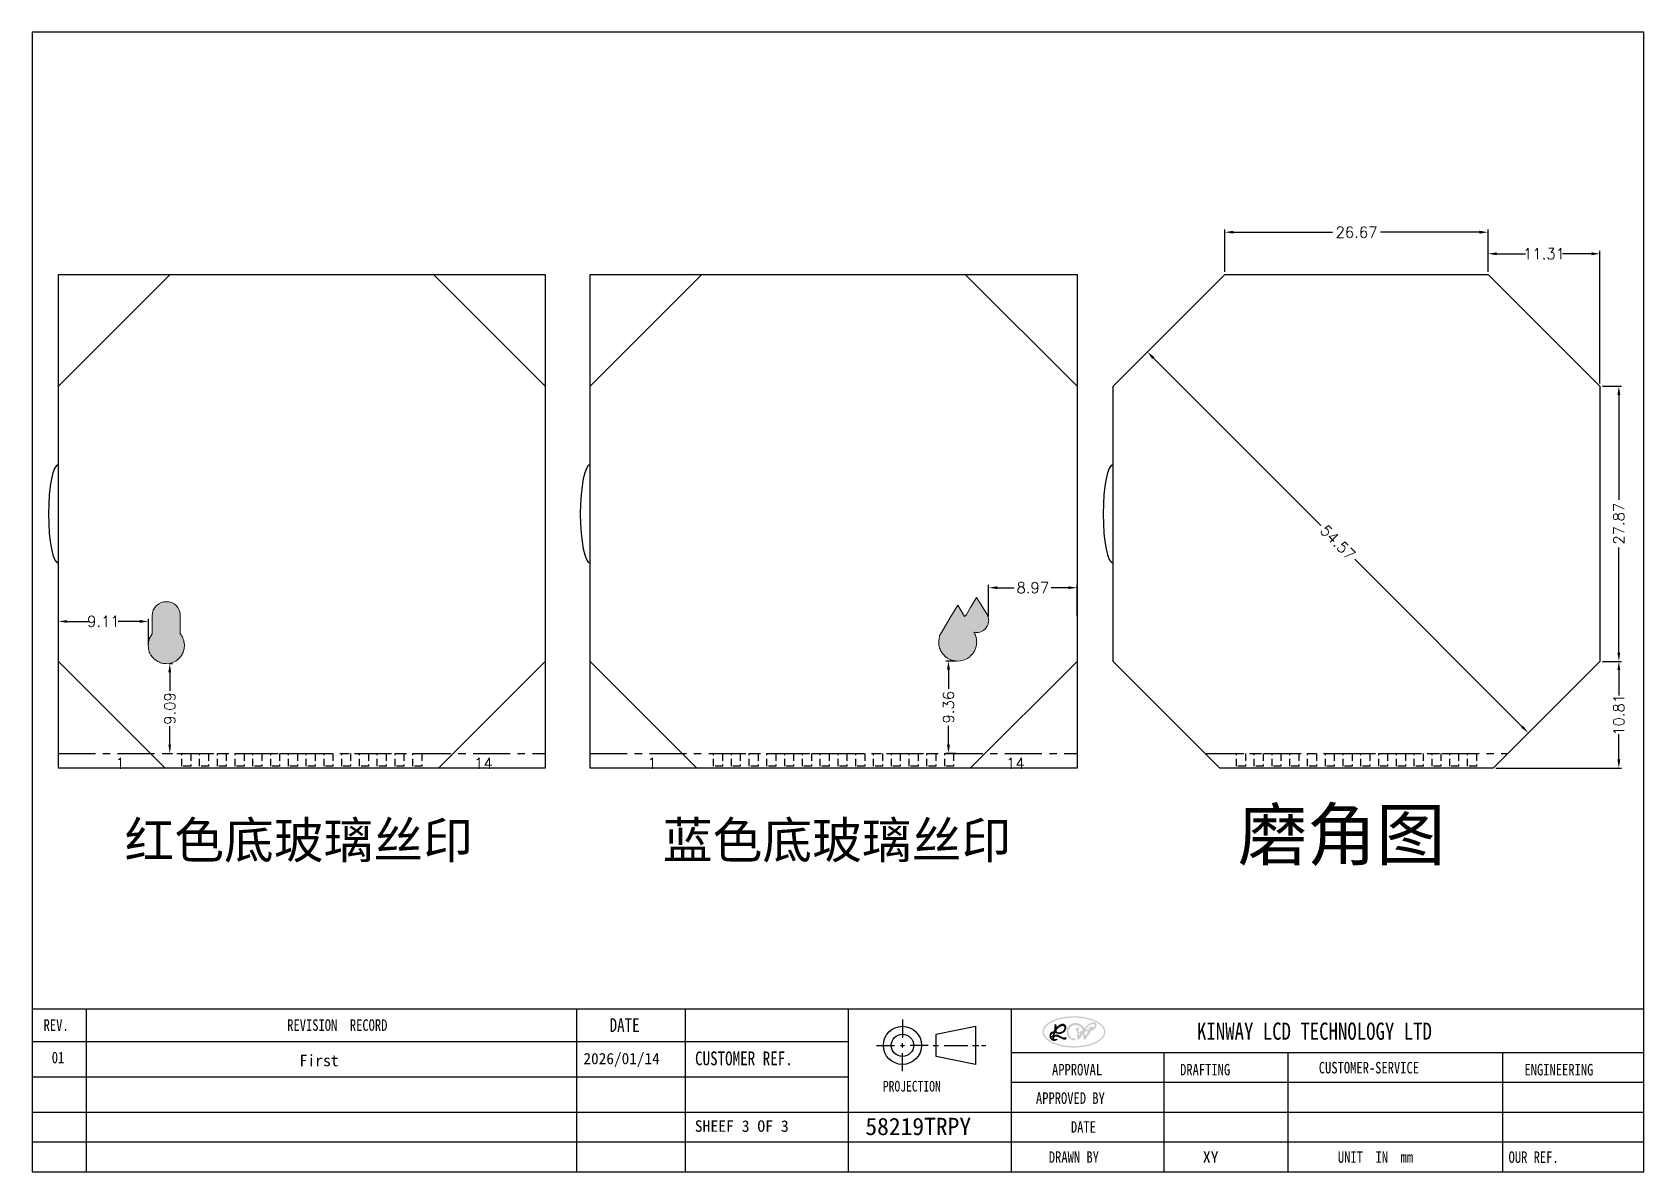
# Model space of a CAD drawing. Header units: millimetres. Extents: x -2138 to 1406, y 307 to 1926.
# Drawn here: x 1242.8 to 1406, y 306.7 to 422.1 of the extents above; entities that cross this region are included whole.
import ezdxf
from ezdxf.enums import TextEntityAlignment as Align

# ---------------------------------------------------------------- set-up
doc = ezdxf.new("R2010")
doc.units = ezdxf.units.MM
doc.header["$LTSCALE"] = 3
doc.linetypes.add('CENTER', pattern=[2, 1.25, -0.25, 0.25, -0.25])
doc.linetypes.add('HIDDEN', pattern=[0.375, 0.25, -0.125])
for name, color, linetype in [('BJ', 32, 'Continuous'), ('dim', 3, 'Continuous'), ('SY1', 116, 'Continuous')]:
    doc.layers.add(name, color=color, linetype=linetype)
doc.styles.add('romans', font='romans.shx')
doc.styles.add('ROMANT', font='SimSun.ttf', dxfattribs={"height": 5})
doc.styles.get("Standard").update_dxf_attribs({"font": 'txt.shx'})
doc.styles.add('样式 2', font='simkai_0.ttf')
doc.dimstyles.new('LCDDIM', dxfattribs={"dimtxt": 1.1, "dimasz": 0.88, "dimexe": 0.275, "dimexo": 0.275, "dimgap": 0.22, "dimtad": 0, "dimzin": 0, "dimdsep": 46, "dimtxsty": 'Standard', "dimcen": 2.5, "dimadec": 0, "dimazin": 0, "dimtfac": 1, "dimtofl": 0, "dimtmove": 0, "dimatfit": 0, "dimfxl": 0, "dimarcsym": 0})

msp = doc.modelspace()

# ---------------------------------------------------------------- texts
at = {"style": 'romans'}
for s, p in [('1', (1251.726, 348.037)), ('14', (1288.526, 348.037)), ('1', (1305.582, 348.037)), ('14', (1342.382, 348.037))]:
    msp.add_text(s, height=1.1, dxfattribs=at).set_placement(p, align=Align.MIDDLE)
at = {"style": 'ROMANT', "width": 0.8}
for s, height, p in [('REV.', 1.1656, (1243.983, 320.938)), ('REVISION  RECORD', 1.16563, (1268.648, 320.938)), ('DATE', 1.3988, (1301.296, 320.822)), ('KINWAY LCD TECHNOLOGY LTD', 1.74845, (1360.778, 320.03)), ('01', 1.1656, (1244.805, 317.657)), ('CUSTOMER REF.', 1.39876, (1309.949, 317.448)), ('APPROVAL', 1.1656, (1346.096, 316.43)), ('DRAFTING', 1.1656, (1359.063, 316.425)), ('CUSTOMER-SERVICE', 1.16563, (1373.112, 316.627)), ('ENGINEERING', 1.16563, (1393.936, 316.425)), ('PROJECTION', 1.077, (1328.971, 314.79)), ('APPROVED BY', 1.16563, (1344.468, 313.543)), ('DATE', 1.1656, (1348.01, 310.619)), ('DRAWN BY', 1.1656, (1345.774, 307.573)), ('UNIT  IN  mm', 1.16563, (1375.047, 307.573)), ('OUR REF.', 1.1656, (1392.329, 307.566))]:
    msp.add_text(s, height=height, dxfattribs=at).set_placement(p)
at = {"style": 'ROMANT'}
for s, height, p in [('First', 1.1656, (1269.903, 317.35)), ('SHEEF 3 OF 3', 1.16563, (1309.917, 310.713))]:
    msp.add_text(s, height=height, dxfattribs=at).set_placement(p)
at = {"layer": 'BJ', "color": 1}
for s, height, style, p in [('磨角图', 5.1316, '样式 2', (1364.926, 338.246)), ('红色底玻璃丝印', 3.6947, '样式 2', (1252.177, 338.4)), ('蓝色底玻璃丝印', 3.6947, '样式 2', (1306.687, 338.4)), ('2026/01/14', 1.1365, 'ROMANT', (1298.645, 317.562)), ('58219TRPY', 1.7485, 'ROMANT', (1327.198, 310.384)), ('XY', 1.1656, 'ROMANT', (1361.37, 307.583))]:
    msp.add_text(s, height=height, dxfattribs=dict(at, style=style)).set_placement(p)

# ---------------------------------------------------------------- blocks, each defined once
blk = doc.blocks.new('*D84')
at = {"layer": 'Defpoints', "color": 0}
for p in [(1390.26, 401.81), (1363.59, 397.54), (1390.26, 397.54)]:
    blk.add_point(p, dxfattribs=at)
at = {"layer": 'dim', "color": 0, "lineweight": -2}
for p, q in [((1363.59, 397.81), (1363.59, 402.09)), ((1364.47, 401.81), (1374.51, 401.81)), ((1389.38, 401.81), (1379.35, 401.81)), ((1390.26, 397.81), (1390.26, 402.09))]:
    blk.add_line(p, q, dxfattribs=at)
at = {"layer": 'dim', "color": 0}
for points in [[(1364.47, 401.96), (1364.47, 401.67), (1363.59, 401.81)], [(1389.38, 401.96), (1389.38, 401.67), (1390.26, 401.81)]]:
    blk.add_solid(points, dxfattribs=at)
at = {"layer": 'dim', "color": 0, "insert": (1376.93, 401.81), "char_height": 1.1, "attachment_point": 5}
blk.add_mtext('26.67', dxfattribs=at)
blk = doc.blocks.new('*D86')
at = {"layer": 'Defpoints', "color": 0}
for p in [(1401.58, 386.22), (1401.58, 358.35), (1403.5, 358.35)]:
    blk.add_point(p, dxfattribs=at)
at = {"layer": 'dim', "color": 0, "lineweight": -2}
for p, q in [((1401.85, 386.22), (1403.77, 386.22)), ((1403.5, 385.34), (1403.5, 374.71)), ((1403.5, 359.23), (1403.5, 369.87)), ((1401.85, 358.35), (1403.77, 358.35))]:
    blk.add_line(p, q, dxfattribs=at)
at = {"layer": 'dim', "color": 0}
for points in [[(1403.35, 385.34), (1403.64, 385.34), (1403.5, 386.22)], [(1403.35, 359.23), (1403.64, 359.23), (1403.5, 358.35)]]:
    blk.add_solid(points, dxfattribs=at)
at = {"layer": 'dim', "color": 0, "insert": (1403.5, 372.29), "char_height": 1.1, "attachment_point": 5, "rotation": 90}
blk.add_mtext('27.87', dxfattribs=at)
blk = doc.blocks.new('*D88')
at = {"layer": 'Defpoints', "color": 0}
for p in [(1359.79, 393.74), (1355.75, 389.69), (1398.38, 355.15)]:
    blk.add_point(p, dxfattribs=at)
at = {"layer": 'dim', "color": 0, "lineweight": -2}
for p, q in [((1359.6, 393.54), (1355.55, 389.5)), ((1356.37, 389.07), (1373.33, 372.11)), ((1393.71, 351.73), (1376.75, 368.69)), ((1398.18, 354.96), (1394.14, 350.91))]:
    blk.add_line(p, q, dxfattribs=at)
at = {"layer": 'dim', "color": 0}
for points in [[(1356.47, 389.18), (1356.26, 388.97), (1355.75, 389.69)], [(1393.81, 351.83), (1393.61, 351.63), (1394.33, 351.11)]]:
    blk.add_solid(points, dxfattribs=at)
at = {"layer": 'dim', "color": 0, "insert": (1375.04, 370.4), "char_height": 1.1, "attachment_point": 5, "rotation": 315}
blk.add_mtext('54.57', dxfattribs=at)
blk = doc.blocks.new('*D89')
at = {"layer": 'Defpoints', "color": 0}
for p in [(1401.58, 358.35), (1390.76, 347.54), (1403.5, 347.54)]:
    blk.add_point(p, dxfattribs=at)
at = {"layer": 'dim', "color": 0, "lineweight": -2}
for p, q in [((1401.85, 358.35), (1403.77, 358.35)), ((1403.5, 357.47), (1403.5, 354.91)), ((1403.5, 348.42), (1403.5, 350.98)), ((1391.04, 347.54), (1403.77, 347.54))]:
    blk.add_line(p, q, dxfattribs=at)
at = {"layer": 'dim', "color": 0}
for points in [[(1403.35, 357.47), (1403.64, 357.47), (1403.5, 358.35)], [(1403.35, 348.42), (1403.64, 348.42), (1403.5, 347.54)]]:
    blk.add_solid(points, dxfattribs=at)
at = {"layer": 'dim', "color": 0, "insert": (1403.5, 352.94), "char_height": 1.1, "attachment_point": 5, "rotation": 90}
blk.add_mtext('10.81', dxfattribs=at)
blk = doc.blocks.new('*D90')
at = {"layer": 'Defpoints', "color": 0}
for p in [(1390.26, 399.63), (1390.26, 397.54), (1401.58, 386.22)]:
    blk.add_point(p, dxfattribs=at)
at = {"layer": 'dim', "color": 0, "lineweight": -2}
for p, q in [((1390.26, 397.81), (1390.26, 399.91)), ((1401.58, 386.5), (1401.58, 399.91)), ((1391.14, 399.63), (1394.05, 399.63)), ((1400.7, 399.63), (1397.79, 399.63))]:
    blk.add_line(p, q, dxfattribs=at)
at = {"layer": 'dim', "color": 0}
for points in [[(1391.14, 399.78), (1391.14, 399.48), (1390.26, 399.63)], [(1400.7, 399.78), (1400.7, 399.48), (1401.58, 399.63)]]:
    blk.add_solid(points, dxfattribs=at)
at = {"layer": 'dim', "color": 0, "insert": (1395.92, 399.63), "char_height": 1.1, "attachment_point": 5}
blk.add_mtext('11.31', dxfattribs=at)
blk = doc.blocks.new('*D91')
at = {"layer": 'Defpoints', "color": 0}
for p in [(1256.42, 358.13), (1256.42, 349.04), (1256.76, 349.04)]:
    blk.add_point(p, dxfattribs=at)
at = {"layer": 'dim', "color": 0, "lineweight": -2}
for p, q in [((1256.7, 358.13), (1257.03, 358.13)), ((1256.76, 357.25), (1256.76, 355.36)), ((1256.76, 349.92), (1256.76, 351.8)), ((1256.7, 349.04), (1257.03, 349.04))]:
    blk.add_line(p, q, dxfattribs=at)
at = {"layer": 'dim', "color": 0}
for points in [[(1256.61, 357.25), (1256.9, 357.25), (1256.76, 358.13)], [(1256.61, 349.92), (1256.9, 349.92), (1256.76, 349.04)]]:
    blk.add_solid(points, dxfattribs=at)
at = {"layer": 'dim', "color": 0, "insert": (1256.76, 353.58), "char_height": 1.1, "attachment_point": 5, "rotation": 90}
blk.add_mtext('9.09', dxfattribs=at)
blk = doc.blocks.new('*D92')
at = {"layer": 'Defpoints', "color": 0}
for p in [(1245.48, 362.4), (1245.48, 359.77), (1254.59, 359.77)]:
    blk.add_point(p, dxfattribs=at)
at = {"layer": 'dim', "color": 0, "lineweight": -2}
for p, q in [((1245.48, 360.05), (1245.48, 362.67)), ((1246.36, 362.4), (1248.53, 362.4)), ((1253.71, 362.4), (1251.54, 362.4)), ((1254.59, 360.05), (1254.59, 362.67))]:
    blk.add_line(p, q, dxfattribs=at)
at = {"layer": 'dim', "color": 0}
for points in [[(1246.36, 362.54), (1246.36, 362.25), (1245.48, 362.4)], [(1253.71, 362.54), (1253.71, 362.25), (1254.59, 362.4)]]:
    blk.add_solid(points, dxfattribs=at)
at = {"layer": 'dim', "color": 0, "insert": (1250.03, 362.4), "char_height": 1.1, "attachment_point": 5}
blk.add_mtext('9.11', dxfattribs=at)
blk = doc.blocks.new('*D93')
at = {"layer": 'Defpoints', "color": 0}
for p in [(1336.68, 358.39), (1335.61, 349.04), (1336.68, 349.04)]:
    blk.add_point(p, dxfattribs=at)
at = {"layer": 'dim', "color": 0, "lineweight": -2}
for p, q in [((1336.4, 358.39), (1335.34, 358.39)), ((1335.61, 357.51), (1335.61, 355.58)), ((1335.61, 349.92), (1335.61, 351.84)), ((1336.4, 349.04), (1335.34, 349.04))]:
    blk.add_line(p, q, dxfattribs=at)
at = {"layer": 'dim', "color": 0}
for points in [[(1335.46, 357.51), (1335.76, 357.51), (1335.61, 358.39)], [(1335.46, 349.92), (1335.76, 349.92), (1335.61, 349.04)]]:
    blk.add_solid(points, dxfattribs=at)
at = {"layer": 'dim', "color": 0, "insert": (1335.61, 353.71), "char_height": 1.1, "attachment_point": 5, "rotation": 90}
blk.add_mtext('9.36', dxfattribs=at)
blk = doc.blocks.new('*D94')
at = {"layer": 'Defpoints', "color": 0}
for p in [(1348.63, 365.81), (1339.67, 362.61), (1348.63, 362.71)]:
    blk.add_point(p, dxfattribs=at)
at = {"layer": 'dim', "color": 0, "lineweight": -2}
for p, q in [((1339.67, 362.89), (1339.67, 366.09)), ((1340.55, 365.81), (1342.28, 365.81)), ((1347.75, 365.81), (1346.02, 365.81)), ((1348.63, 362.98), (1348.63, 366.09))]:
    blk.add_line(p, q, dxfattribs=at)
at = {"layer": 'dim', "color": 0}
for points in [[(1340.55, 365.96), (1340.55, 365.67), (1339.67, 365.81)], [(1347.75, 365.96), (1347.75, 365.67), (1348.63, 365.81)]]:
    blk.add_solid(points, dxfattribs=at)
at = {"layer": 'dim', "color": 0, "insert": (1344.15, 365.81), "char_height": 1.1, "attachment_point": 5}
blk.add_mtext('8.97', dxfattribs=at)

# ---------------------------------------------------------------- dimensions: what is measured, and where the dimension line sits
at = {"layer": 'dim'}
for p1, p2, distance, picture, middle in [((1363.589, 397.537), (1390.262, 397.537), 4.276, '*D84', (1376.925, 401.813)), ((1398.376, 355.151), (1359.79, 393.738), 5.718, '*D88', (1375.039, 370.401))]:
    dim = msp.add_aligned_dim(p1=p1, p2=p2, distance=distance, dimstyle='LCDDIM', dxfattribs=at)
    dim.commit()
    dim.dimension.update_dxf_attribs({"geometry": picture, "text_midpoint": middle})
for base, p1, p2, picture, middle in [((1390.262, 399.631), (1401.575, 386.223), (1390.262, 397.537), '*D90', (1395.918, 399.631)), ((1348.632, 365.815), (1339.666, 362.613), (1348.632, 362.709), '*D94', (1344.149, 365.815)), ((1245.476, 362.396), (1254.588, 359.775), (1245.476, 359.775), '*D92', (1250.032, 362.396))]:
    dim = msp.add_linear_dim(base=base, p1=p1, p2=p2, dimstyle='LCDDIM', dxfattribs=at)
    dim.commit()
    dim.dimension.update_dxf_attribs({"geometry": picture, "text_midpoint": middle})
dim = msp.add_linear_dim(base=(1403.498, 358.351), p1=(1401.575, 386.223), p2=(1401.575, 358.351), angle=270, dimstyle='LCDDIM', dxfattribs=at)
dim.commit()
dim.dimension.update_dxf_attribs({"geometry": '*D86', "text_midpoint": (1403.498, 372.287), "dimtype": 161})
for base, p1, p2, picture, middle in [((1256.757, 349.037), (1256.421, 358.128), (1256.421, 349.037), '*D91', (1256.757, 353.583)), ((1335.611, 349.037), (1336.675, 358.393), (1336.675, 349.037), '*D93', (1335.611, 353.715)), ((1403.498, 347.537), (1401.575, 358.351), (1390.762, 347.537), '*D89', (1403.498, 352.944))]:
    dim = msp.add_linear_dim(base=base, p1=p1, p2=p2, angle=90, dimstyle='LCDDIM', dxfattribs=at)
    dim.commit()
    dim.dimension.update_dxf_attribs({"geometry": picture, "text_midpoint": middle})

# ---------------------------------------------------------------- hatches: boundary and pattern name
h = msp.add_hatch(color=256)
edge = h.paths.add_edge_path()
edge.add_ellipse((1348.319, 320.828), major_axis=(3.197, 0), ratio=0.4969441, start_angle=0, end_angle=360)
edge = h.paths.add_edge_path(flags=16)
edge.add_spline(control_points=[(1351.37, 320.828), (1351.37, 320.967), (1351.326, 321.107), (1351.137, 321.389), (1350.991, 321.53), (1350.606, 321.786), (1350.368, 321.901), (1349.826, 322.088), (1349.523, 322.161), (1348.706, 322.28), (1348.17, 322.29), (1347.155, 322.182), (1346.678, 322.063), (1345.998, 321.773), (1345.757, 321.62), (1345.443, 321.322), (1345.35, 321.18), (1345.258, 320.902), (1345.256, 320.766), (1345.343, 320.489), (1345.433, 320.347), (1345.714, 320.074), (1345.903, 319.944), (1346.362, 319.718), (1346.631, 319.622), (1347.384, 319.435), (1347.903, 319.378), (1348.934, 319.394), (1349.444, 319.467), (1350.328, 319.723), (1350.7, 319.906), (1351.121, 320.248), (1351.238, 320.393), (1351.348, 320.634), (1351.37, 320.731), (1351.37, 320.828)], knot_values=[0, 0, 0, 0, 0.3209648, 0.3209648, 0.6419297, 0.6419297, 0.9628945, 0.9628945, 1.2838594, 1.2838594, 1.7827134, 1.7827134, 2.2815675, 2.2815675, 2.6600768, 2.6600768, 2.9778697, 2.9778697, 3.2956627, 3.2956627, 3.6134557, 3.6134557, 3.9312487, 3.9312487, 4.2490417, 4.2490417, 4.7441991, 4.7441991, 5.2393566, 5.2393566, 5.7345141, 5.7345141, 6.0585948, 6.0585948, 6.2831853, 6.2831853, 6.2831853, 6.2831853], degree=3, periodic=0)
h = msp.add_hatch(color=256)
edge = h.paths.add_edge_path()
edge.add_spline(control_points=[(1346.345, 321.598), (1346.374, 321.486), (1346.291, 321.281), (1346.355, 320.969), (1346.146, 320.857), (1346.003, 320.815), (1345.88, 320.719), (1345.862, 320.565), (1345.835, 320.419), (1345.856, 320.278), (1345.898, 320.126), (1346.032, 320.016), (1346.175, 319.916), (1346.309, 319.924), (1346.409, 319.918), (1346.497, 319.939), (1346.564, 319.995), (1346.655, 320.029), (1346.663, 320.114), (1346.607, 320.174), (1346.553, 320.121), (1346.484, 320.108), (1346.409, 320.096), (1346.318, 320.102), (1346.295, 320.19), (1346.32, 320.28), (1346.398, 320.317), (1346.454, 320.379), (1346.532, 320.35), (1346.604, 320.371), (1346.722, 320.319), (1346.861, 320.228), (1347.064, 320.152), (1347.217, 320.056), (1347.354, 320.028), (1347.451, 320.038), (1347.508, 320.09), (1347.561, 320.122), (1347.605, 320.176), (1347.59, 320.229), (1347.548, 320.279), (1347.445, 320.255), (1347.331, 320.272), (1347.197, 320.25), (1347.133, 320.356), (1347.024, 320.343), (1346.927, 320.419), (1346.829, 320.465), (1346.738, 320.529), (1346.644, 320.548), (1346.546, 320.54), (1346.463, 320.58), (1346.41, 320.546), (1346.373, 320.547), (1346.321, 320.585), (1346.41, 320.606), (1346.405, 320.664), (1346.423, 320.718), (1346.49, 320.718), (1346.544, 320.673), (1346.622, 320.662), (1346.702, 320.633), (1346.827, 320.624), (1346.979, 320.609), (1347.131, 320.686), (1347.258, 320.759), (1347.362, 320.829), (1347.427, 320.908), (1347.468, 321.01), (1347.534, 321.135), (1347.55, 321.309), (1347.507, 321.505), (1347.347, 321.637), (1347.169, 321.687), (1347.002, 321.644), (1346.85, 321.557), (1346.713, 321.45), (1346.634, 321.365), (1346.543, 321.36), (1346.573, 321.428), (1346.55, 321.481), (1346.528, 321.552), (1346.475, 321.595), (1346.433, 321.627), (1346.395, 321.63), (1346.374, 321.616), (1346.343, 321.607), (1346.345, 321.598)], knot_values=[0, 0, 0, 0, 10.7635605, 19.7219821, 25.0929393, 30.3602965, 34.0239761, 38.5951831, 44.0150032, 47.8474874, 51.6512347, 58.3210411, 63.2735408, 67.2787205, 70.3505404, 72.5854592, 75.4605981, 78.4768495, 80.5956439, 82.4351625, 84.3342692, 86.3470402, 88.9810514, 91.6150633, 93.4081904, 96.5492258, 99.3852699, 101.2247882, 103.5807764, 106.1830348, 107.8981226, 115.1702536, 121.7326414, 127.8575297, 131.6564026, 134.5704704, 136.409989, 138.5814114, 140.4797928, 142.1937855, 143.1929709, 146.2557555, 150.5030641, 154.7503727, 156.9217945, 160.7569682, 163.3906468, 168.1312688, 170.7649475, 173.6310728, 176.6938574, 180.0006323, 181.0541036, 182.232098, 183.4097729, 185.2492915, 187.1907139, 188.4586295, 189.8916922, 192.4289059, 194.831483, 197.0035201, 200.3102943, 206.4539333, 210.6678193, 215.763422, 220.1062664, 222.1319546, 225.1927762, 230.1816804, 235.1311448, 241.0873411, 247.9663138, 253.234337, 257.6354494, 263.453099, 269.4577057, 273.5100715, 274.4524666, 276.1004179, 278.0418401, 280.1478318, 282.6514652, 284.2316726, 284.9384691, 285.9940166, 286.8660325, 286.8660325, 286.8660325, 286.8660325], degree=3, periodic=0)
edge = h.paths.add_edge_path(flags=16)
edge.add_spline(control_points=[(1346.585, 320.862), (1346.587, 320.839), (1346.662, 320.791), (1346.769, 320.776), (1346.907, 320.815), (1347.018, 320.829), (1347.102, 320.887), (1347.166, 320.9), (1347.221, 320.953), (1347.262, 321.007), (1347.293, 321.076), (1347.338, 321.135), (1347.355, 321.225), (1347.366, 321.328), (1347.296, 321.381), (1347.247, 321.419), (1347.196, 321.411), (1347.127, 321.429), (1347.046, 321.389), (1346.96, 321.355), (1346.886, 321.34), (1346.839, 321.288), (1346.784, 321.248), (1346.732, 321.198), (1346.679, 321.148), (1346.626, 321.101), (1346.569, 321.054), (1346.559, 320.979), (1346.561, 320.925), (1346.567, 320.886), (1346.584, 320.874), (1346.585, 320.862)], knot_values=[0, 0, 0, 0, 2.1442205, 6.7686665, 10.2399579, 15.2206282, 16.9145608, 19.5319561, 21.0279367, 23.9108391, 25.7547859, 27.9843852, 30.6278253, 34.3519463, 36.2824248, 38.4223709, 39.7836935, 40.8194292, 44.9542887, 47.461503, 49.4934838, 51.7253672, 53.7415039, 55.792569, 58.4558981, 60.4706963, 62.4187519, 65.0528644, 66.9963212, 67.5273712, 68.6279434, 68.6279434, 68.6279434, 68.6279434], degree=3, periodic=0)
edge = h.paths.add_edge_path(flags=16)
edge.add_spline(control_points=[(1346.189, 320.675), (1346.195, 320.671), (1346.211, 320.664), (1346.211, 320.631), (1346.214, 320.598), (1346.198, 320.562), (1346.185, 320.526), (1346.158, 320.495), (1346.131, 320.463), (1346.103, 320.434), (1346.064, 320.412), (1346.025, 320.41), (1345.996, 320.428), (1345.998, 320.46), (1346.005, 320.498), (1346.034, 320.535), (1346.055, 320.58), (1346.093, 320.606), (1346.126, 320.629), (1346.129, 320.67), (1346.162, 320.669), (1346.18, 320.679), (1346.187, 320.677), (1346.189, 320.675)], knot_values=[0, 0, 0, 0, 0.6966426, 1.4022485, 2.7724538, 3.7833071, 4.9384295, 6.2994059, 7.5205048, 8.852642, 10.0566107, 11.5989675, 12.2162974, 12.9102611, 14.2981888, 15.7782339, 17.2079572, 18.7821624, 19.9952947, 20.7712048, 22.0230241, 22.3853024, 22.6246191, 22.6246191, 22.6246191, 22.6246191], degree=3, periodic=0)
edge = h.paths.add_edge_path(flags=16)
edge.add_spline(control_points=[(1346.105, 320.267), (1346.099, 320.272), (1346.075, 320.271), (1346.041, 320.265), (1346.028, 320.231), (1346.032, 320.204), (1346.053, 320.189), (1346.078, 320.185), (1346.104, 320.185), (1346.128, 320.198), (1346.133, 320.224), (1346.133, 320.245), (1346.122, 320.264), (1346.109, 320.264), (1346.105, 320.267)], knot_values=[0, 0, 0, 0, 0.6804898, 2.0372442, 2.8853119, 3.7708909, 4.3882191, 5.1955145, 6.0593601, 6.7560022, 7.4616082, 8.3248263, 8.7704789, 9.3152337, 9.3152337, 9.3152337, 9.3152337], degree=3, periodic=0)
h = msp.add_hatch(color=256)
edge = h.paths.add_edge_path()
edge.add_spline(control_points=[(1348.403, 319.965), (1348.376, 319.985), (1348.279, 319.974), (1348.172, 320.01), (1348.079, 320.041), (1348.024, 320.067), (1347.989, 320.105), (1347.949, 320.124), (1347.906, 320.139), (1347.866, 320.166), (1347.852, 320.225), (1347.799, 320.251), (1347.765, 320.298), (1347.729, 320.339), (1347.686, 320.406), (1347.632, 320.477), (1347.635, 320.586), (1347.59, 320.691), (1347.577, 320.835), (1347.596, 320.994), (1347.594, 321.158), (1347.693, 321.303), (1347.804, 321.432), (1347.935, 321.557), (1348.072, 321.664), (1348.242, 321.703), (1348.438, 321.761), (1348.634, 321.746), (1348.8, 321.661), (1348.944, 321.617), (1349.071, 321.501), (1349.197, 321.407), (1349.294, 321.309), (1349.299, 321.202), (1349.401, 321.187), (1349.408, 321.284), (1349.483, 321.328), (1349.553, 321.389), (1349.62, 321.489), (1349.745, 321.557), (1349.838, 321.653), (1349.967, 321.718), (1350.106, 321.737), (1350.257, 321.801), (1350.388, 321.795), (1350.499, 321.788), (1350.551, 321.731), (1350.602, 321.669), (1350.612, 321.575), (1350.598, 321.472), (1350.574, 321.366), (1350.497, 321.241), (1350.401, 321.112), (1350.243, 321.029), (1350.13, 320.963), (1350.007, 320.934), (1349.972, 320.769), (1349.85, 320.624), (1349.743, 320.442), (1349.635, 320.322), (1349.573, 320.189), (1349.497, 320.098), (1349.428, 320.024), (1349.341, 320.033), (1349.318, 320.124), (1349.309, 320.21), (1349.281, 320.309), (1349.257, 320.407), (1349.274, 320.511), (1349.156, 320.627), (1349.109, 320.472), (1349.051, 320.393), (1349.008, 320.288), (1348.918, 320.201), (1348.882, 320.057), (1348.775, 320.063), (1348.707, 320.055), (1348.652, 320.106), (1348.665, 320.232), (1348.648, 320.391), (1348.664, 320.607), (1348.637, 320.762), (1348.677, 320.936), (1348.576, 320.951), (1348.518, 320.985), (1348.499, 321.059), (1348.49, 321.155), (1348.582, 321.169), (1348.632, 321.225), (1348.7, 321.276), (1348.741, 321.332), (1348.823, 321.345), (1348.776, 321.21), (1348.807, 321.103), (1348.808, 320.939), (1348.811, 320.784), (1348.827, 320.664), (1348.781, 320.496), (1348.891, 320.523), (1348.938, 320.573), (1348.988, 320.628), (1348.972, 320.703), (1348.907, 320.695), (1348.849, 320.725), (1348.868, 320.793), (1348.928, 320.835), (1349.004, 320.874), (1349.084, 320.941), (1349.186, 320.903), (1349.225, 320.969), (1349.2, 321.025), (1349.166, 321.082), (1349.131, 321.146), (1349.098, 321.224), (1349.027, 321.296), (1348.946, 321.385), (1348.83, 321.418), (1348.733, 321.511), (1348.603, 321.504), (1348.492, 321.514), (1348.406, 321.54), (1348.333, 321.501), (1348.254, 321.494), (1348.176, 321.45), (1348.079, 321.408), (1347.989, 321.328), (1347.9, 321.233), (1347.82, 321.122), (1347.768, 320.989), (1347.771, 320.844), (1347.784, 320.703), (1347.822, 320.557), (1347.902, 320.418), (1347.998, 320.301), (1348.113, 320.168), (1348.284, 320.161), (1348.402, 320.174), (1348.494, 320.146), (1348.483, 320.05), (1348.458, 319.993), (1348.416, 319.955), (1348.403, 319.965)], knot_values=[0, 0, 0, 0, 3.1536724, 8.0957963, 10.56186, 12.2433183, 13.6347045, 15.3161628, 16.1963248, 17.8947686, 19.5169326, 21.4094428, 22.9834518, 24.8550996, 26.4412105, 30.3780423, 32.7788457, 36.1657376, 40.8304551, 45.9761073, 51.129282, 55.4835696, 61.743491, 67.0592643, 72.2091736, 77.5845262, 82.956478, 91.1725936, 94.8702819, 100.1968401, 104.9051514, 110.5826835, 114.9287627, 117.2311177, 119.1845438, 121.7978199, 124.1588326, 126.9133479, 130.3910826, 135.1297708, 139.8560412, 142.6004978, 148.321554, 152.7682727, 157.5186262, 160.4709572, 162.4484286, 164.4256052, 167.8662005, 170.6511138, 174.1968627, 177.7430048, 184.1977596, 188.7915435, 193.9004962, 196.7658049, 199.2731645, 208.1686073, 214.4665678, 218.6720441, 223.026331, 227.926713, 229.7985101, 232.0296701, 234.3942821, 237.531998, 240.3031707, 243.8788383, 246.6914354, 250.0595662, 254.1149745, 256.9141601, 259.9646266, 264.2111778, 268.8870379, 270.7175852, 273.5045844, 274.9835673, 276.9503672, 284.4808435, 290.3284821, 296.2577273, 300.6336301, 302.4126524, 304.6563885, 306.4645221, 309.5272625, 311.5818293, 313.8466792, 316.4044432, 319.362408, 320.4844713, 322.292403, 328.5645403, 332.6191743, 337.0890106, 342.5199439, 345.8692502, 347.8618869, 350.3233161, 352.8114798, 354.1309285, 356.2598553, 357.8825936, 359.1419523, 361.7998399, 364.5015037, 367.1269228, 371.1121963, 371.7342366, 373.7592666, 376.0743899, 378.1976655, 380.440544, 383.8850193, 387.4486271, 391.3772937, 394.7428969, 399.3441311, 402.5482083, 405.3352075, 407.1442984, 409.917178, 412.5938484, 415.3383046, 419.6714454, 423.6257988, 427.371181, 432.300189, 436.4746595, 440.7044448, 445.4107058, 450.350283, 455.3758868, 459.5643855, 465.9818662, 469.7751936, 470.8895276, 474.1740141, 476.2242442, 477.7072625, 477.7072625, 477.7072625, 477.7072625], degree=3, periodic=0)
edge = h.paths.add_edge_path(flags=16)
edge.add_spline(control_points=[(1349.492, 321.05), (1349.513, 321.036), (1349.579, 321.038), (1349.665, 321.07), (1349.764, 321.081), (1349.839, 321.052), (1349.901, 321.091), (1349.86, 321.146), (1349.831, 321.202), (1349.833, 321.269), (1349.877, 321.332), (1349.959, 321.316), (1350.034, 321.328), (1350.109, 321.353), (1350.173, 321.366), (1350.235, 321.327), (1350.216, 321.279), (1350.258, 321.223), (1350.335, 321.287), (1350.38, 321.35), (1350.417, 321.422), (1350.427, 321.498), (1350.394, 321.553), (1350.377, 321.611), (1350.319, 321.648), (1350.251, 321.651), (1350.134, 321.603), (1349.99, 321.523), (1349.771, 321.458), (1349.706, 321.283), (1349.583, 321.245), (1349.548, 321.188), (1349.513, 321.157), (1349.505, 321.121), (1349.484, 321.095), (1349.484, 321.071), (1349.485, 321.055), (1349.492, 321.05)], knot_values=[0, 0, 0, 0, 2.3774259, 5.4218121, 8.7423348, 11.3798576, 12.4095258, 14.4169272, 16.0683724, 18.5721346, 20.1810761, 22.4384094, 25.3871795, 27.3474923, 29.7358493, 31.3452053, 32.8007378, 33.8302668, 36.8398701, 39.2160635, 41.7613512, 44.1333368, 45.9015764, 47.5530216, 49.5656081, 51.8075031, 53.5217024, 61.1821562, 67.4468107, 73.3210387, 76.5397496, 78.5169401, 79.3609716, 80.7804003, 81.7841013, 82.3112094, 83.020924, 83.020924, 83.020924, 83.020924], degree=3, periodic=0)
edge = h.paths.add_edge_path(flags=16)
edge.add_spline(control_points=[(1349.406, 320.838), (1349.383, 320.82), (1349.363, 320.76), (1349.382, 320.692), (1349.36, 320.616), (1349.435, 320.598), (1349.406, 320.535), (1349.459, 320.504), (1349.496, 320.395), (1349.574, 320.57), (1349.609, 320.656), (1349.7, 320.685), (1349.696, 320.777), (1349.792, 320.79), (1349.782, 320.892), (1349.687, 320.907), (1349.601, 320.922), (1349.544, 320.874), (1349.495, 320.842), (1349.439, 320.875), (1349.416, 320.845), (1349.406, 320.838)], knot_values=[0, 0, 0, 0, 2.6685201, 4.924202, 6.9183751, 8.5277311, 9.8455005, 11.7189692, 13.5117964, 18.1922791, 21.3801294, 23.3577363, 25.7335772, 28.0808924, 30.205757, 32.5829903, 36.1533865, 37.6565805, 39.4256189, 41.1450658, 42.3605162, 42.3605162, 42.3605162, 42.3605162], degree=3, periodic=0)
at = {"layer": 'SY1'}
for color, points in [(1, [(1258.153, 359.408), (1258.106, 359.243), (1258.028, 359.114), (1258.015, 359.091), (1258.015, 359.015), (1257.784, 358.755), (1257.724, 358.665), (1257.602, 358.573), (1257.533, 358.516), (1257.476, 358.459), (1257.393, 358.417), (1257.265, 358.337), (1257.107, 358.258), (1256.961, 358.216), (1256.815, 358.168), (1256.421, 358.128), (1256.062, 358.154), (1255.823, 358.219), (1255.722, 358.259), (1255.538, 358.329), (1255.339, 358.471), (1255.335, 358.474), (1255.271, 358.506), (1255.118, 358.66), (1255.067, 358.711), (1254.98, 358.819), (1254.853, 358.989), (1254.817, 359.061), (1254.751, 359.193), (1254.688, 359.287), (1254.637, 359.49), (1254.588, 359.662), (1254.588, 359.775), (1254.572, 359.966), (1254.572, 360.026), (1254.593, 360.25), (1254.618, 360.376), (1254.658, 360.518), (1254.721, 360.706), (1254.767, 360.797), (1254.843, 360.911), (1254.867, 360.985), (1254.988, 361.129), (1254.988, 363.016), (1255.003, 363.144), (1255.003, 363.257), (1255.051, 363.376), (1255.085, 363.576), (1255.166, 363.658), (1255.19, 363.7), (1255.236, 363.792), (1255.316, 363.872), (1255.348, 363.936), (1255.421, 364.009), (1255.466, 364.055), (1255.644, 364.181), (1255.877, 364.298), (1256.128, 364.373), (1256.415, 364.397), (1256.678, 364.373), (1256.944, 364.301), (1257.2, 364.173), (1257.358, 364.042), (1257.39, 364.009), (1257.463, 363.936), (1257.479, 363.904), (1257.591, 363.792), (1257.643, 363.688), (1257.691, 363.592), (1257.723, 363.528), (1257.776, 363.369), (1257.792, 363.289), (1257.824, 363.194), (1257.824, 361.128), (1257.846, 361.098), (1257.91, 361.034), (1257.958, 360.938), (1258.032, 360.864), (1258.095, 360.676), (1258.15, 360.546), (1258.178, 360.437), (1258.198, 360.347), (1258.229, 360.284), (1258.258, 359.938), (1258.223, 359.709), (1258.223, 359.618)]), (4, [(1335.746, 362.718), (1334.891, 361.285), (1334.782, 361.081), (1334.769, 361.045), (1334.694, 360.97), (1334.694, 360.824), (1334.689, 360.81), (1334.674, 360.736), (1334.657, 360.685), (1334.623, 360.426), (1334.623, 360.176), (1334.635, 360.116), (1334.635, 359.964), (1334.672, 359.889), (1334.72, 359.674), (1334.756, 359.601), (1334.852, 359.397), (1334.882, 359.337), (1335.059, 359.079), (1335.097, 359.042), (1335.308, 358.815), (1335.375, 358.781), (1335.555, 358.649), (1335.622, 358.616), (1335.834, 358.516), (1336.136, 358.432), (1336.223, 358.403), (1336.531, 358.386), (1336.82, 358.4), (1337.219, 358.505), (1337.538, 358.647), (1337.583, 358.692), (1337.775, 358.823), (1337.819, 358.868), (1337.986, 359.035), (1338.03, 359.079), (1338.208, 359.337), (1338.238, 359.398), (1338.383, 359.707), (1338.383, 359.775), (1338.443, 359.99), (1338.443, 360.025), (1338.455, 360.06), (1338.455, 360.196), (1338.472, 360.298), (1338.453, 360.455), (1338.443, 360.579), (1338.443, 360.647), (1338.375, 360.869), (1338.34, 360.993), (1338.286, 361.099), (1338.207, 361.271), (1338.18, 361.317), (1338.257, 361.291), (1338.457, 361.28), (1338.641, 361.289), (1338.885, 361.353), (1339.105, 361.451), (1339.145, 361.49), (1339.241, 361.556), (1339.279, 361.595), (1339.362, 361.678), (1339.401, 361.716), (1339.513, 361.879), (1339.537, 361.927), (1339.635, 362.135), (1339.635, 362.19), (1339.665, 362.298), (1339.665, 362.309), (1339.67, 362.327), (1339.67, 362.414), (1339.682, 362.481), (1339.668, 362.59), (1339.665, 362.636), (1339.665, 362.698), (1339.62, 362.843), (1339.597, 362.925), (1339.561, 362.995), (1339.518, 363.09), (1339.079, 363.825), (1338.465, 364.835), (1337.852, 363.825), (1337.421, 363.103), (1337.366, 363.002), (1337.245, 362.88), (1336.545, 364.032)])]:
    msp.add_hatch(color=color, dxfattribs=at).paths.add_polyline_path(points)

# ---------------------------------------------------------------- linework, layer by layer
for points in [[(1242.831, 306.666), (1406.019, 306.666), (1406.019, 422.064), (1242.831, 422.064)], [(1294.776, 397.537), (1294.776, 347.537), (1245.476, 347.537), (1245.476, 397.537)], [(1348.632, 397.537), (1348.632, 347.537), (1299.332, 347.537), (1299.332, 397.537)], [(1338.341, 317.538), (1334.37, 318.34), (1334.37, 320.596), (1338.341, 321.397)]]:
    msp.add_lwpolyline(points, close=True)
for points in [[(1256.79, 397.537), (1245.476, 386.223)], [(1294.776, 386.223), (1283.462, 397.537)], [(1299.332, 386.223), (1310.646, 397.537)], [(1348.632, 386.223), (1337.318, 397.537)], [(1363.589, 397.537), (1352.275, 386.223)], [(1363.589, 397.537), (1390.262, 397.537)], [(1401.575, 386.223), (1390.262, 397.537)], [(1352.275, 358.351), (1352.275, 386.223)], [(1401.575, 386.223), (1401.575, 358.351)], [(1245.476, 358.351), (1256.29, 347.537)], [(1283.962, 347.537), (1294.776, 358.351)], [(1299.332, 358.351), (1310.146, 347.537)], [(1337.818, 347.537), (1348.632, 358.351)], [(1352.275, 358.351), (1363.089, 347.537)], [(1390.762, 347.537), (1401.575, 358.351)], [(1390.762, 347.537), (1363.089, 347.537)], [(1242.831, 323.172), (1406.019, 323.172)], [(1248.332, 306.666), (1248.332, 323.172)], [(1297.979, 306.666), (1297.979, 323.172)], [(1308.983, 306.666), (1308.983, 323.172)], [(1325.488, 306.666), (1325.488, 323.172)], [(1341.994, 306.666), (1341.994, 323.172)], [(1330.951, 322.086), (1330.951, 320.256)], [(1242.831, 319.871), (1325.488, 319.871)], [(1328.333, 319.468), (1330.163, 319.468)], [(1330.739, 319.468), (1331.163, 319.468)], [(1330.951, 319.256), (1330.951, 319.68)], [(1330.951, 316.85), (1330.951, 318.68)], [(1333.569, 319.468), (1331.739, 319.468)], [(1334.065, 319.468), (1334.598, 319.468)], [(1335.185, 319.468), (1337.568, 319.468)], [(1338.04, 319.468), (1338.67, 319.468)], [(1338.94, 319.468), (1339.389, 319.468)], [(1341.994, 318.747), (1406.019, 318.747)], [(1357.407, 318.747), (1357.407, 306.666)], [(1369.99, 318.747), (1369.99, 306.666)], [(1391.717, 318.747), (1391.717, 306.666)], [(1242.831, 316.276), (1325.488, 316.276)], [(1341.994, 315.726), (1406.019, 315.726)], [(1242.831, 312.706), (1325.488, 312.706)], [(1325.488, 312.706), (1341.994, 312.706)], [(1341.994, 312.706), (1406.019, 312.706)], [(1242.831, 309.686), (1325.488, 309.686)], [(1325.488, 309.686), (1341.994, 309.686)], [(1341.994, 309.686), (1406.019, 309.686)]]:
    msp.add_lwpolyline(points)
at = {"linetype": 'CENTER'}
for points in [[(1245.476, 349.037), (1294.776, 349.037)], [(1299.332, 349.037), (1348.632, 349.037)], [(1361.589, 349.037), (1392.262, 349.037)]]:
    msp.add_lwpolyline(points, dxfattribs=at)
at = {"linetype": 'HIDDEN'}
for points in [[(1257.976, 347.737), (1257.976, 349.037), (1258.876, 349.037), (1258.876, 347.737)], [(1259.776, 347.737), (1259.776, 349.037), (1260.676, 349.037), (1260.676, 347.737)], [(1261.576, 347.737), (1261.576, 349.037), (1262.476, 349.037), (1262.476, 347.737)], [(1263.376, 347.737), (1263.376, 349.037), (1264.276, 349.037), (1264.276, 347.737)], [(1265.176, 347.737), (1265.176, 349.037), (1266.076, 349.037), (1266.076, 347.737)], [(1266.976, 347.737), (1266.976, 349.037), (1267.876, 349.037), (1267.876, 347.737)], [(1268.776, 347.737), (1268.776, 349.037), (1269.676, 349.037), (1269.676, 347.737)], [(1270.576, 347.737), (1270.576, 349.037), (1271.476, 349.037), (1271.476, 347.737)], [(1272.376, 347.737), (1272.376, 349.037), (1273.276, 349.037), (1273.276, 347.737)], [(1274.176, 347.737), (1274.176, 349.037), (1275.076, 349.037), (1275.076, 347.737)], [(1275.976, 347.737), (1275.976, 349.037), (1276.876, 349.037), (1276.876, 347.737)], [(1277.776, 347.737), (1277.776, 349.037), (1278.676, 349.037), (1278.676, 347.737)], [(1279.576, 347.737), (1279.576, 349.037), (1280.476, 349.037), (1280.476, 347.737)], [(1281.376, 347.737), (1281.376, 349.037), (1282.276, 349.037), (1282.276, 347.737)], [(1311.832, 347.737), (1311.832, 349.037), (1312.732, 349.037), (1312.732, 347.737)], [(1313.632, 347.737), (1313.632, 349.037), (1314.532, 349.037), (1314.532, 347.737)], [(1315.432, 347.737), (1315.432, 349.037), (1316.332, 349.037), (1316.332, 347.737)], [(1317.232, 347.737), (1317.232, 349.037), (1318.132, 349.037), (1318.132, 347.737)], [(1319.032, 347.737), (1319.032, 349.037), (1319.932, 349.037), (1319.932, 347.737)], [(1320.832, 347.737), (1320.832, 349.037), (1321.732, 349.037), (1321.732, 347.737)], [(1322.632, 347.737), (1322.632, 349.037), (1323.532, 349.037), (1323.532, 347.737)], [(1324.432, 347.737), (1324.432, 349.037), (1325.332, 349.037), (1325.332, 347.737)], [(1326.232, 347.737), (1326.232, 349.037), (1327.132, 349.037), (1327.132, 347.737)], [(1328.032, 347.737), (1328.032, 349.037), (1328.932, 349.037), (1328.932, 347.737)], [(1329.832, 347.737), (1329.832, 349.037), (1330.732, 349.037), (1330.732, 347.737)], [(1331.632, 347.737), (1331.632, 349.037), (1332.532, 349.037), (1332.532, 347.737)], [(1333.432, 347.737), (1333.432, 349.037), (1334.332, 349.037), (1334.332, 347.737)], [(1335.232, 347.737), (1335.232, 349.037), (1336.132, 349.037), (1336.132, 347.737)], [(1364.775, 347.737), (1364.775, 349.037), (1365.675, 349.037), (1365.675, 347.737)], [(1366.575, 347.737), (1366.575, 349.037), (1367.475, 349.037), (1367.475, 347.737)], [(1368.375, 347.737), (1368.375, 349.037), (1369.275, 349.037), (1369.275, 347.737)], [(1370.175, 347.737), (1370.175, 349.037), (1371.075, 349.037), (1371.075, 347.737)], [(1371.975, 347.737), (1371.975, 349.037), (1372.875, 349.037), (1372.875, 347.737)], [(1373.775, 347.737), (1373.775, 349.037), (1374.675, 349.037), (1374.675, 347.737)], [(1375.575, 347.737), (1375.575, 349.037), (1376.475, 349.037), (1376.475, 347.737)], [(1377.375, 347.737), (1377.375, 349.037), (1378.275, 349.037), (1378.275, 347.737)], [(1379.175, 347.737), (1379.175, 349.037), (1380.075, 349.037), (1380.075, 347.737)], [(1380.975, 347.737), (1380.975, 349.037), (1381.875, 349.037), (1381.875, 347.737)], [(1382.775, 347.737), (1382.775, 349.037), (1383.675, 349.037), (1383.675, 347.737)], [(1384.575, 347.737), (1384.575, 349.037), (1385.475, 349.037), (1385.475, 347.737)], [(1386.375, 347.737), (1386.375, 349.037), (1387.275, 349.037), (1387.275, 347.737)], [(1388.175, 347.737), (1388.175, 349.037), (1389.075, 349.037), (1389.075, 347.737)]]:
    msp.add_lwpolyline(points, close=True, dxfattribs=at)
for radius in [1.93, 1.128]:
    msp.add_circle((1330.951, 319.468), radius)
for centre in [(1245.476, 373.287), (1299.332, 373.287), (1352.275, 373.287)]:
    msp.add_ellipse(centre, major_axis=(0, -5), ratio=0.2, start_param=3.1415927, end_param=6.2831853)
at = {"layer": 'SY1', "color": 1, "lineweight": 0, "ltscale": 0.1}
msp.add_lwpolyline([(1258.153, 359.408), (1258.106, 359.243), (1258.028, 359.114), (1258.015, 359.091), (1258.015, 359.015), (1257.784, 358.755), (1257.724, 358.665), (1257.602, 358.573), (1257.533, 358.516), (1257.476, 358.459), (1257.393, 358.417), (1257.265, 358.337), (1257.107, 358.258), (1256.961, 358.216), (1256.815, 358.168), (1256.421, 358.128), (1256.062, 358.154), (1255.823, 358.219), (1255.722, 358.259), (1255.538, 358.329), (1255.339, 358.471), (1255.335, 358.474), (1255.271, 358.506), (1255.118, 358.66), (1255.067, 358.711), (1254.98, 358.819), (1254.853, 358.989), (1254.817, 359.061), (1254.751, 359.193), (1254.688, 359.287), (1254.637, 359.49), (1254.588, 359.662), (1254.588, 359.775), (1254.572, 359.966), (1254.572, 360.026), (1254.593, 360.25), (1254.618, 360.376), (1254.658, 360.518), (1254.721, 360.706), (1254.767, 360.797), (1254.843, 360.911), (1254.867, 360.985), (1254.988, 361.129), (1254.988, 363.016), (1255.003, 363.144), (1255.003, 363.257), (1255.051, 363.376), (1255.085, 363.576), (1255.166, 363.658), (1255.19, 363.7), (1255.236, 363.792), (1255.316, 363.872), (1255.348, 363.936), (1255.421, 364.009), (1255.466, 364.055), (1255.644, 364.181), (1255.877, 364.298), (1256.128, 364.373), (1256.415, 364.397), (1256.678, 364.373), (1256.944, 364.301), (1257.2, 364.173), (1257.358, 364.042), (1257.39, 364.009), (1257.463, 363.936), (1257.479, 363.904), (1257.591, 363.792), (1257.643, 363.688), (1257.691, 363.592), (1257.723, 363.528), (1257.776, 363.369), (1257.792, 363.289), (1257.824, 363.194), (1257.824, 361.128), (1257.846, 361.098), (1257.91, 361.034), (1257.958, 360.938), (1258.032, 360.864), (1258.095, 360.676), (1258.15, 360.546), (1258.178, 360.437), (1258.198, 360.347), (1258.229, 360.284), (1258.258, 359.938), (1258.223, 359.709), (1258.223, 359.618)], close=True, dxfattribs=at)
at = {"layer": 'SY1', "color": 140, "lineweight": 0, "ltscale": 0.1}
msp.add_lwpolyline([(1335.746, 362.718), (1334.891, 361.285), (1334.782, 361.081), (1334.769, 361.045), (1334.694, 360.97), (1334.694, 360.824), (1334.689, 360.81), (1334.674, 360.736), (1334.657, 360.685), (1334.623, 360.426), (1334.623, 360.176), (1334.635, 360.116), (1334.635, 359.964), (1334.672, 359.889), (1334.72, 359.674), (1334.756, 359.601), (1334.852, 359.397), (1334.882, 359.337), (1335.059, 359.079), (1335.097, 359.042), (1335.308, 358.815), (1335.375, 358.781), (1335.555, 358.649), (1335.622, 358.616), (1335.834, 358.516), (1336.136, 358.432), (1336.223, 358.403), (1336.531, 358.386), (1336.82, 358.4), (1337.219, 358.505), (1337.538, 358.647), (1337.583, 358.692), (1337.775, 358.823), (1337.819, 358.868), (1337.986, 359.035), (1338.03, 359.079), (1338.208, 359.337), (1338.238, 359.398), (1338.383, 359.707), (1338.383, 359.775), (1338.443, 359.99), (1338.443, 360.025), (1338.455, 360.06), (1338.455, 360.196), (1338.472, 360.298), (1338.453, 360.455), (1338.443, 360.579), (1338.443, 360.647), (1338.375, 360.869), (1338.34, 360.993), (1338.286, 361.099), (1338.207, 361.271), (1338.18, 361.317), (1338.257, 361.291), (1338.457, 361.28), (1338.641, 361.289), (1338.885, 361.353), (1339.105, 361.451), (1339.145, 361.49), (1339.241, 361.556), (1339.279, 361.595), (1339.362, 361.678), (1339.401, 361.716), (1339.513, 361.879), (1339.537, 361.927), (1339.635, 362.135), (1339.635, 362.19), (1339.665, 362.298), (1339.665, 362.309), (1339.67, 362.327), (1339.67, 362.414), (1339.682, 362.481), (1339.668, 362.59), (1339.665, 362.636), (1339.665, 362.698), (1339.62, 362.843), (1339.597, 362.925), (1339.561, 362.995), (1339.518, 363.09), (1339.079, 363.825), (1338.465, 364.835), (1337.852, 363.825), (1337.421, 363.103), (1337.366, 363.002), (1337.245, 362.88), (1336.545, 364.032)], close=True, dxfattribs=at)

msp.set_redraw_order([(e.dxf.handle, doc.entitydb.next_handle()) for e in msp.query("TEXT MTEXT ATTDEF DIMENSION ARC_DIMENSION")])  # texts and dimensions are drawn at this point

doc.saveas('drawing.dxf')
